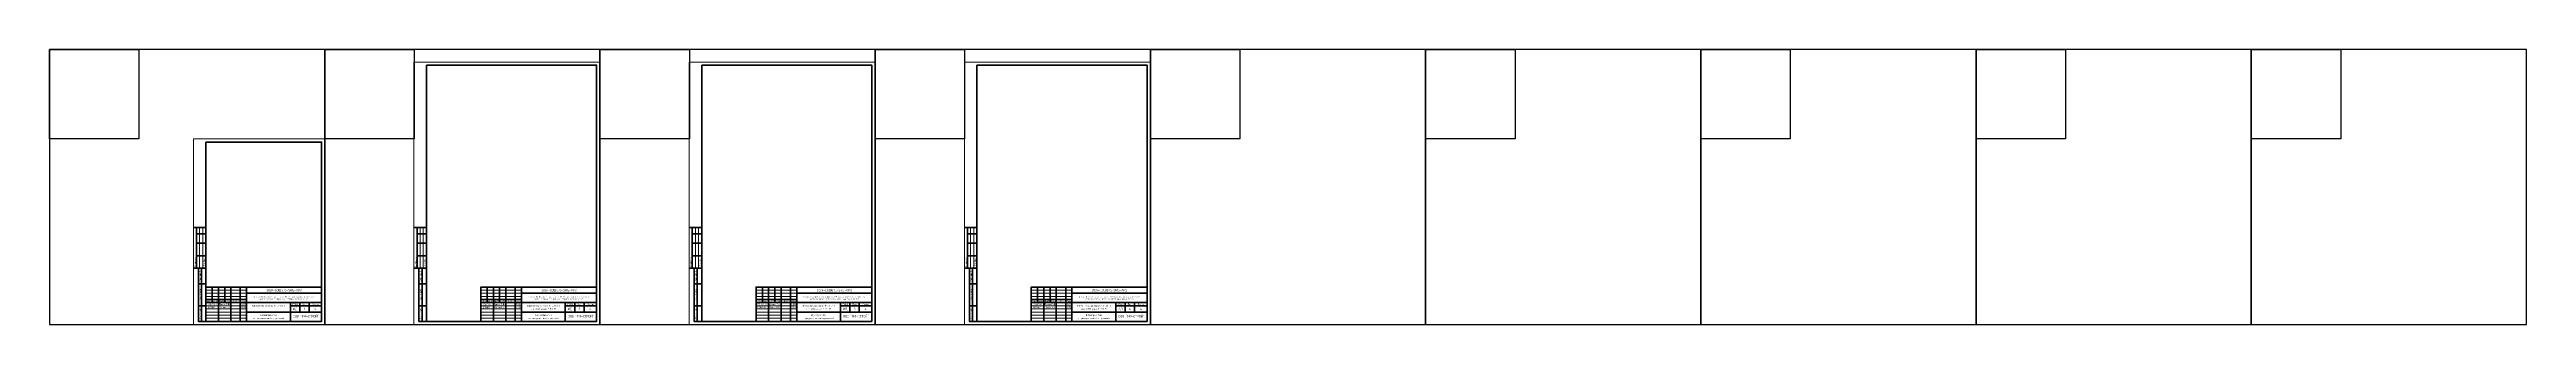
# Paper-space layout '3.1-Шт2' of a CAD drawing. Header units: millimetres. Extents: x -143 to 3817, y 0 to 440.
import ezdxf
from ezdxf.enums import TextEntityAlignment as Align

# ---------------------------------------------------------------- set-up
doc = ezdxf.new("R2018")
doc.units = ezdxf.units.MM
doc.styles.get("Standard").update_dxf_attribs({"font": 'ГОСТ тип А.ttf'})
doc.styles.add('СПДС', font='ГОСТ тип А.ttf', dxfattribs={"width": 0.9})

# ---------------------------------------------------------------- blocks, each defined once
blk = doc.blocks.new('*U5465')
at = {"color": 4}
blk.add_lwpolyline([(-220, -220), (220, -220), (220, 220), (-220, 220)], close=True, dxfattribs=at)
at = {"color": 3}
blk.add_lwpolyline([(-220, 220), (-77, 220), (-77, 77), (-220, 77)], close=True, dxfattribs=at)
blk = doc.blocks.new('*U5466')
at = {"color": 0, "linetype": 'ByBlock', "lineweight": -2, "transparency": 16777216}
for p in [(0, 0), (440, 0), (880, 0), (1320, 0), (1760, 0), (2200, 0), (2640, 0), (3080, 0), (3520, 0)]:
    blk.add_blockref('*U5465', p, dxfattribs=at)
blk = doc.blocks.new('*U5494')
at = {"lineweight": 0}
blk.add_lwpolyline([(-205, -5), (5, -5), (5, 292), (-205, 292)], close=True, dxfattribs=at)
at = {"color": 0, "linetype": 'Continuous', "lineweight": 50}
blk.add_lwpolyline([(-185, 287), (0, 287), (0, 0), (-185, 0)], close=True, dxfattribs=at)
at = {"lineweight": 35}
for points in [[(-185, 150), (-205, 150)], [(-200, 85), (-200, 150)], [(-185, 140), (-200, 140)], [(-185, 125), (-200, 125)], [(-185, 85), (-205, 85)], [(-185, 105), (-200, 105)], [(-185, 85), (-197, 85), (-197, 0), (-185, 0)], [(-192, 0), (-192, 85)], [(-185, 60), (-197, 60)], [(-175, 55), (-175, 30)], [(-165, 55), (-165, 0)], [(-155, 55), (-155, 30)], [(-145, 55), (-145, 0)], [(-130, 55), (-130, 0)], [(-120, 55), (-120, 0)], [(-120, 45), (0, 45)], [(-185, 25), (-197, 25)], [(-185, 35), (-120, 35)], [(-185, 30), (0, 30)], [(-120, 15), (0, 15)], [(-50, 30), (-50, 0)], [(-50, 25), (0, 25)], [(-35, 30), (-35, 15)], [(-20, 30), (-20, 15)]]:
    blk.add_lwpolyline(points, dxfattribs=at)
at = {"lineweight": 18}
for points in [[(-195, 85), (-195, 150)], [(-190, 85), (-190, 150)], [(-185, 50), (-120, 50)], [(-185, 45), (-120, 45)], [(-185, 40), (-120, 40)], [(-185, 25), (-120, 25)], [(-185, 20), (-120, 20)], [(-185, 15), (-120, 15)], [(-185, 10), (-120, 10)], [(-185, 5), (-120, 5)]]:
    blk.add_lwpolyline(points, dxfattribs=at)
at = {"lineweight": 35}
blk.add_lwpolyline([(-185, 0), (0, 0), (0, 55), (-185, 55)], close=True, dxfattribs=at)
at = {"lineweight": 0}
blk.add_lwpolyline([(0, -5), (5, -5), (5, 0)], dxfattribs=at)
at = {"lineweight": -2, "char_height": 2.5, "attachment_point": 5, "rotation": 90, "style": 'СПДС'}
for s, insert, width in [('Согласовано', (-202.5, 95), 19.991), ('Взам. инв. N', (-194.5, 72.5), 24.991), ('Гл. спец.', (-187.5, 95), 19.991), ('Подл. и дата', (-194.5, 42.5), 34.991), ('Инв. N подл.', (-194.5, 12.5), 24.991)]:
    blk.add_mtext(s, dxfattribs=dict(at, insert=insert, width=width))
at = {"insert": (-60.2, 37.2), "char_height": 2.2, "attachment_point": 5, "style": 'СПДС'}
blk.add_mtext_dynamic_manual_height_columns('Средняя общеобразовательная школа на 675 мест, расположенная на земельном\\P\\pxqc;участке по адресу: г. Москва, 2-й Нагатинский проезд, вл. 2/3', width=118.293, gutter_width=0, heights=[12.8], dxfattribs=at)
at = {"lineweight": -2, "char_height": 2.5, "style": 'СПДС'}
for s, insert, width, attachment_point in [('Разработал', (-183.1, 27.5), 17.953, 4), ('Проверил', (-183.1, 22.5), 17.953, 4), ('Изм.', (-180, 32.5), 10, 5), ('Кол.уч.', (-170, 32.5), 10, 5), ('Лист', (-160, 32.5), 10, 5), ('N док.', (-150, 32.5), 10, 5), ('Подп.', (-137.5, 32.5), 15, 5), ('Дата', (-125, 32.5), 10, 5), ('Стадия', (-42.5, 27.5), 15, 5), ('Лист', (-27.5, 27.5), 15, 5), ('Листов', (-10, 27.5), 20, 5)]:
    blk.add_mtext(s, dxfattribs=dict(at, insert=insert, width=width, attachment_point=attachment_point))
at = {"lineweight": 30, "width": 0.9, "flags": 104}
blk.add_attdef('ШАПКА', text='', height=3, dxfattribs=at).set_placement((-135, 281), align=Align.MIDDLE_CENTER)
at = {"style": 'СПДС'}
for tag, height, p in [('ШИФР_ПРОЕКТА', 4, (-60, 50)), ('НАИМЕНОВАНИЕ_ОБЪЕКТА2', 2.5, (-85, 20)), ('НАИМЕНОВАНИЕ_ЧЕРТЕЖА2', 2.5, (-85, 5)), ('НАИМЕНОВАНИЕ_ЧЕРТЕЖА1', 2.5, (-85, 10)), ('НАИМЕНОВАНИЕ_ОБЪЕКТА', 2.5, (-85, 25)), ('ОРГАНИЗАЦИЯ_РАЗРАБОТЧИК1', 4, (-25, 8.1)), ('СТАДИЯ', 4, (-42.5, 20)), ('ЛИСТ_первый', 4, (-27.5, 20)), ('ЛИСТОВ', 4, (-10, 20))]:
    blk.add_attdef(tag, text='', height=height, dxfattribs=at).set_placement(p, align=Align.MIDDLE_CENTER)
for tag, p in [('РАЗРАБОТЧИК', (-164, 27.5)), ('РУК.ГРУППЫ', (-164, 22.5))]:
    blk.add_attdef(tag, text='', height=2.5, dxfattribs=at).set_placement(p, align=Align.MIDDLE_LEFT)
at = {"style": 'СПДС', "width": 0.9}
for tag, p in [('ДАТА1', (-129.6, 26.4)), ('ДАТА2', (-129.6, 21.4))]:
    blk.add_attdef(tag, p, '', height=2.3, dxfattribs=at)
blk = doc.blocks.new('*U5496')
at = {"lineweight": 0}
blk.add_lwpolyline([(-292, -5), (5, -5), (5, 415), (-292, 415)], close=True, dxfattribs=at)
at = {"color": 0, "linetype": 'Continuous', "lineweight": 50}
blk.add_lwpolyline([(-272, 410), (0, 410), (0, 0), (-272, 0)], close=True, dxfattribs=at)
at = {"lineweight": 35}
for points in [[(-272, 150), (-292, 150)], [(-287, 85), (-287, 150)], [(-272, 140), (-287, 140)], [(-272, 125), (-287, 125)], [(-272, 85), (-292, 85)], [(-272, 105), (-287, 105)], [(-272, 85), (-284, 85), (-284, 0), (-272, 0)], [(-279, 0), (-279, 85)], [(-272, 60), (-284, 60)], [(-175, 55), (-175, 30)], [(-165, 55), (-165, 0)], [(-155, 55), (-155, 30)], [(-145, 55), (-145, 0)], [(-130, 55), (-130, 0)], [(-120, 55), (-120, 0)], [(-120, 45), (0, 45)], [(-272, 25), (-284, 25)], [(-185, 35), (-120, 35)], [(-185, 30), (0, 30)], [(-120, 15), (0, 15)], [(-50, 30), (-50, 0)], [(-50, 25), (0, 25)], [(-35, 30), (-35, 15)], [(-20, 30), (-20, 15)]]:
    blk.add_lwpolyline(points, dxfattribs=at)
at = {"lineweight": 18}
for points in [[(-282, 85), (-282, 150)], [(-277, 85), (-277, 150)], [(-185, 50), (-120, 50)], [(-185, 45), (-120, 45)], [(-185, 40), (-120, 40)], [(-185, 25), (-120, 25)], [(-185, 20), (-120, 20)], [(-185, 15), (-120, 15)], [(-185, 10), (-120, 10)], [(-185, 5), (-120, 5)]]:
    blk.add_lwpolyline(points, dxfattribs=at)
at = {"lineweight": 35}
blk.add_lwpolyline([(-185, 0), (0, 0), (0, 55), (-185, 55)], close=True, dxfattribs=at)
at = {"lineweight": 0}
blk.add_lwpolyline([(0, -5), (5, -5), (5, 0)], dxfattribs=at)
at = {"lineweight": -2, "char_height": 2.5, "attachment_point": 5, "rotation": 90, "style": 'СПДС'}
for s, insert, width in [('Согласовано', (-289.5, 95), 19.991), ('Взам. инв. N', (-281.5, 72.5), 24.991), ('Гл. спец.', (-274.5, 95), 19.991), ('Подл. и дата', (-281.5, 42.5), 34.991), ('Инв. N подл.', (-281.5, 12.5), 24.991)]:
    blk.add_mtext(s, dxfattribs=dict(at, insert=insert, width=width))
at = {"insert": (-60.2, 37.2), "char_height": 2.2, "attachment_point": 5, "style": 'СПДС'}
blk.add_mtext_dynamic_manual_height_columns('Средняя общеобразовательная школа на 675 мест, расположенная на земельном\\P\\pxqc;участке по адресу: г. Москва, 2-й Нагатинский проезд, вл. 2/3', width=118.293, gutter_width=0, heights=[12.8], dxfattribs=at)
at = {"lineweight": -2, "char_height": 2.5, "style": 'СПДС'}
for s, insert, width, attachment_point in [('Разработал', (-183.1, 27.5), 17.953, 4), ('Проверил', (-183.1, 22.5), 17.953, 4), ('Изм.', (-180, 32.5), 10, 5), ('Кол.уч.', (-170, 32.5), 10, 5), ('Лист', (-160, 32.5), 10, 5), ('N док.', (-150, 32.5), 10, 5), ('Подп.', (-137.5, 32.5), 15, 5), ('Дата', (-125, 32.5), 10, 5), ('Стадия', (-42.5, 27.5), 15, 5), ('Лист', (-27.5, 27.5), 15, 5), ('Листов', (-10, 27.5), 20, 5)]:
    blk.add_mtext(s, dxfattribs=dict(at, insert=insert, width=width, attachment_point=attachment_point))
at = {"lineweight": 30, "width": 0.9, "flags": 104}
blk.add_attdef('ШАПКА', text='', height=3, dxfattribs=at).set_placement((-135, 281), align=Align.MIDDLE_CENTER)
at = {"style": 'СПДС'}
for tag, height, p in [('ШИФР_ПРОЕКТА', 4, (-60, 50)), ('НАИМЕНОВАНИЕ_ОБЪЕКТА2', 2.5, (-85, 20)), ('НАИМЕНОВАНИЕ_ЧЕРТЕЖА2', 2.5, (-85, 5)), ('НАИМЕНОВАНИЕ_ЧЕРТЕЖА1', 2.5, (-85, 10)), ('НАИМЕНОВАНИЕ_ОБЪЕКТА', 2.5, (-85, 25)), ('ОРГАНИЗАЦИЯ_РАЗРАБОТЧИК1', 4, (-25, 8.1)), ('СТАДИЯ', 4, (-42.5, 20)), ('ЛИСТ_первый', 4, (-27.5, 20)), ('ЛИСТОВ', 4, (-10, 20))]:
    blk.add_attdef(tag, text='', height=height, dxfattribs=at).set_placement(p, align=Align.MIDDLE_CENTER)
for tag, p in [('РАЗРАБОТЧИК', (-164, 27.5)), ('РУК.ГРУППЫ', (-164, 22.5))]:
    blk.add_attdef(tag, text='', height=2.5, dxfattribs=at).set_placement(p, align=Align.MIDDLE_LEFT)
at = {"style": 'СПДС', "width": 0.9}
for tag, p in [('ДАТА1', (-129.6, 26.4)), ('ДАТА2', (-129.6, 21.4))]:
    blk.add_attdef(tag, p, '', height=2.3, dxfattribs=at)

psp = doc.layouts.new('3.1-Шт2')

# ---------------------------------------------------------------- block references
psp.add_blockref('*U5466', (77, 220))
ref = psp.add_blockref('*U5496', (731.6, 5))
ref.add_attrib('СТАДИЯ', 'ИД', dxfattribs={"height": 4, "style": 'СПДС'}).set_placement((689.1, 25), align=Align.MIDDLE_CENTER)
ref.add_attrib('ЛИСТ_первый', '2', dxfattribs={"height": 4, "style": 'СПДС'}).set_placement((704.1, 25), align=Align.MIDDLE_CENTER)
ref.add_attrib('ЛИСТОВ', '4', dxfattribs={"height": 4, "style": 'СПДС'}).set_placement((721.6, 25), align=Align.MIDDLE_CENTER)
ref.add_attrib('ШИФР_ПРОЕКТА', '2024-СОШ675-SRG-АР2', dxfattribs={"height": 4, "style": 'СПДС'}).set_placement((671.6, 55), align=Align.MIDDLE_CENTER)
ref.add_attrib('НАИМЕНОВАНИЕ_ОБЪЕКТА', 'Исполнительная схема № 3.1-Ст-Н', dxfattribs={"height": 2.5, "style": 'СПДС'}).set_placement((646.6, 30), align=Align.MIDDLE_CENTER)
ref.add_attrib('НАИМЕНОВАНИЕ_ОБЪЕКТА2', 'отм. 0.000 в осях Т-Р/1-15', dxfattribs={"height": 2.5, "style": 'СПДС'}).set_placement((646.6, 25), align=Align.MIDDLE_CENTER)
ref.add_attrib('НАИМЕНОВАНИЕ_ЧЕРТЕЖА1', 'Штукатурка стен', dxfattribs={"height": 2.5, "style": 'СПДС'}).set_placement((646.6, 15), align=Align.MIDDLE_CENTER)
ref.add_attrib('НАИМЕНОВАНИЕ_ЧЕРТЕЖА2', 'с предварительной огрунтовкой', dxfattribs={"height": 2.5, "style": 'СПДС'}).set_placement((646.6, 10), align=Align.MIDDLE_CENTER)
ref.add_attrib('ОРГАНИЗАЦИЯ_РАЗРАБОТЧИК1', 'ООО "МФ-СТРОЙ"', dxfattribs={"height": 4, "style": 'СПДС'}).set_placement((706.6, 13.1), align=Align.MIDDLE_CENTER)
ref.add_attrib('РАЗРАБОТЧИК', 'Досаев Р.Ш.', dxfattribs={"height": 2.5, "style": 'СПДС'}).set_placement((567.6, 32.5), align=Align.MIDDLE_LEFT)
ref.add_attrib('РУК.ГРУППЫ', 'Шипов В.В.', dxfattribs={"height": 2.5, "style": 'СПДС'}).set_placement((567.6, 27.5), align=Align.MIDDLE_LEFT)
ref.add_attrib('ДАТА2', '03.2026', (601.9, 26.4), dxfattribs={"height": 2.3, "style": 'СПДС', "width": 0.9})
lines = psp.add_mtext('\\W0.9000;', dxfattribs={"insert": (596.6, 286), "char_height": 2.5, "attachment_point": 1})
ref.add_attrib('ШАПКА', '', (596.6, 286), dxfattribs={"flags": 104}).embed_mtext(lines)
ref.add_attrib('ДАТА1', '03.2026', (601.9, 31.4), dxfattribs={"height": 2.3, "style": 'СПДС', "width": 0.9})
ref = psp.add_blockref('*U5496', (1171.6, 5))
ref.add_attrib('СТАДИЯ', 'ИД', dxfattribs={"height": 4, "style": 'СПДС'}).set_placement((1129.1, 25), align=Align.MIDDLE_CENTER)
ref.add_attrib('ЛИСТ_первый', '3', dxfattribs={"height": 4, "style": 'СПДС'}).set_placement((1144.1, 25), align=Align.MIDDLE_CENTER)
ref.add_attrib('ЛИСТОВ', '4', dxfattribs={"height": 4, "style": 'СПДС'}).set_placement((1161.6, 25), align=Align.MIDDLE_CENTER)
ref.add_attrib('ШИФР_ПРОЕКТА', '2024-СОШ675-SRG-АР2', dxfattribs={"height": 4, "style": 'СПДС'}).set_placement((1111.6, 55), align=Align.MIDDLE_CENTER)
ref.add_attrib('НАИМЕНОВАНИЕ_ОБЪЕКТА', 'Исполнительная схема № 3.1-Ст-Н', dxfattribs={"height": 2.5, "style": 'СПДС'}).set_placement((1086.6, 30), align=Align.MIDDLE_CENTER)
ref.add_attrib('НАИМЕНОВАНИЕ_ОБЪЕКТА2', 'отм. 0.000 в осях Т-Р/1-15', dxfattribs={"height": 2.5, "style": 'СПДС'}).set_placement((1086.6, 25), align=Align.MIDDLE_CENTER)
ref.add_attrib('НАИМЕНОВАНИЕ_ЧЕРТЕЖА1', 'Штукатурка стен', dxfattribs={"height": 2.5, "style": 'СПДС'}).set_placement((1086.6, 15), align=Align.MIDDLE_CENTER)
ref.add_attrib('НАИМЕНОВАНИЕ_ЧЕРТЕЖА2', 'с предварительной огрунтовкой', dxfattribs={"height": 2.5, "style": 'СПДС'}).set_placement((1086.6, 10), align=Align.MIDDLE_CENTER)
ref.add_attrib('ОРГАНИЗАЦИЯ_РАЗРАБОТЧИК1', 'ООО "МФ-СТРОЙ"', dxfattribs={"height": 4, "style": 'СПДС'}).set_placement((1146.6, 13.1), align=Align.MIDDLE_CENTER)
ref.add_attrib('РАЗРАБОТЧИК', 'Досаев Р.Ш.', dxfattribs={"height": 2.5, "style": 'СПДС'}).set_placement((1007.6, 32.5), align=Align.MIDDLE_LEFT)
ref.add_attrib('РУК.ГРУППЫ', 'Шипов В.В.', dxfattribs={"height": 2.5, "style": 'СПДС'}).set_placement((1007.6, 27.5), align=Align.MIDDLE_LEFT)
ref.add_attrib('ДАТА2', '03.2026', (1041.9, 26.4), dxfattribs={"height": 2.3, "style": 'СПДС', "width": 0.9})
lines = psp.add_mtext('\\W0.9000;', dxfattribs={"insert": (1036.6, 286), "char_height": 2.5, "attachment_point": 1})
ref.add_attrib('ШАПКА', '', (1036.6, 286), dxfattribs={"flags": 104}).embed_mtext(lines)
ref.add_attrib('ДАТА1', '03.2026', (1041.9, 31.4), dxfattribs={"height": 2.3, "style": 'СПДС', "width": 0.9})
ref = psp.add_blockref('*U5496', (1611.6, 5))
ref.add_attrib('СТАДИЯ', 'ИД', dxfattribs={"height": 4, "style": 'СПДС'}).set_placement((1569.1, 25), align=Align.MIDDLE_CENTER)
ref.add_attrib('ЛИСТ_первый', '4', dxfattribs={"height": 4, "style": 'СПДС'}).set_placement((1584.1, 25), align=Align.MIDDLE_CENTER)
ref.add_attrib('ЛИСТОВ', '4', dxfattribs={"height": 4, "style": 'СПДС'}).set_placement((1601.6, 25), align=Align.MIDDLE_CENTER)
ref.add_attrib('ШИФР_ПРОЕКТА', '2024-СОШ675-SRG-АР2', dxfattribs={"height": 4, "style": 'СПДС'}).set_placement((1551.6, 55), align=Align.MIDDLE_CENTER)
ref.add_attrib('НАИМЕНОВАНИЕ_ОБЪЕКТА', 'Исполнительная схема № 3.1-Ст-Н', dxfattribs={"height": 2.5, "style": 'СПДС'}).set_placement((1526.6, 30), align=Align.MIDDLE_CENTER)
ref.add_attrib('НАИМЕНОВАНИЕ_ОБЪЕКТА2', 'отм. 0.000 в осях Т-Р/1-15', dxfattribs={"height": 2.5, "style": 'СПДС'}).set_placement((1526.6, 25), align=Align.MIDDLE_CENTER)
ref.add_attrib('НАИМЕНОВАНИЕ_ЧЕРТЕЖА1', 'Штукатурка стен', dxfattribs={"height": 2.5, "style": 'СПДС'}).set_placement((1526.6, 15), align=Align.MIDDLE_CENTER)
ref.add_attrib('НАИМЕНОВАНИЕ_ЧЕРТЕЖА2', 'с предварительной огрунтовкой', dxfattribs={"height": 2.5, "style": 'СПДС'}).set_placement((1526.6, 10), align=Align.MIDDLE_CENTER)
ref.add_attrib('ОРГАНИЗАЦИЯ_РАЗРАБОТЧИК1', 'ООО "МФ-СТРОЙ"', dxfattribs={"height": 4, "style": 'СПДС'}).set_placement((1586.6, 13.1), align=Align.MIDDLE_CENTER)
ref.add_attrib('РАЗРАБОТЧИК', 'Досаев Р.Ш.', dxfattribs={"height": 2.5, "style": 'СПДС'}).set_placement((1447.6, 32.5), align=Align.MIDDLE_LEFT)
ref.add_attrib('РУК.ГРУППЫ', 'Шипов В.В.', dxfattribs={"height": 2.5, "style": 'СПДС'}).set_placement((1447.6, 27.5), align=Align.MIDDLE_LEFT)
ref.add_attrib('ДАТА2', '03.2026', (1481.9, 26.4), dxfattribs={"height": 2.3, "style": 'СПДС', "width": 0.9})
lines = psp.add_mtext('\\W0.9000;', dxfattribs={"insert": (1476.6, 286), "char_height": 2.5, "attachment_point": 1})
ref.add_attrib('ШАПКА', '', (1476.6, 286), dxfattribs={"flags": 104}).embed_mtext(lines)
ref.add_attrib('ДАТА1', '03.2026', (1481.9, 31.4), dxfattribs={"height": 2.3, "style": 'СПДС', "width": 0.9})
ref = psp.add_blockref('*U5494', (292, 5))
ref.add_attrib('СТАДИЯ', 'ИД', dxfattribs={"height": 4, "style": 'СПДС'}).set_placement((249.5, 25), align=Align.MIDDLE_CENTER)
ref.add_attrib('ЛИСТ_первый', '1', dxfattribs={"height": 4, "style": 'СПДС'}).set_placement((264.5, 25), align=Align.MIDDLE_CENTER)
ref.add_attrib('ЛИСТОВ', '4', dxfattribs={"height": 4, "style": 'СПДС'}).set_placement((282, 25), align=Align.MIDDLE_CENTER)
ref.add_attrib('ШИФР_ПРОЕКТА', '2024-СОШ675-SRG-АР2', dxfattribs={"height": 4, "style": 'СПДС'}).set_placement((232, 55), align=Align.MIDDLE_CENTER)
ref.add_attrib('НАИМЕНОВАНИЕ_ОБЪЕКТА', 'Исполнительная схема № 3.1-Ст-Н', dxfattribs={"height": 2.5, "style": 'СПДС'}).set_placement((207, 30), align=Align.MIDDLE_CENTER)
ref.add_attrib('НАИМЕНОВАНИЕ_ЧЕРТЕЖА1', 'Штукатурка стен', dxfattribs={"height": 2.5, "style": 'СПДС'}).set_placement((207, 15), align=Align.MIDDLE_CENTER)
ref.add_attrib('НАИМЕНОВАНИЕ_ЧЕРТЕЖА2', 'с предварительной огрунтовкой', dxfattribs={"height": 2.5, "style": 'СПДС'}).set_placement((207, 10), align=Align.MIDDLE_CENTER)
ref.add_attrib('ОРГАНИЗАЦИЯ_РАЗРАБОТЧИК1', 'ООО "МФ-СТРОЙ"', dxfattribs={"height": 4, "style": 'СПДС'}).set_placement((267, 13.1), align=Align.MIDDLE_CENTER)
ref.add_attrib('РАЗРАБОТЧИК', 'Досаев Р.Ш.', dxfattribs={"height": 2.5, "style": 'СПДС'}).set_placement((128, 32.5), align=Align.MIDDLE_LEFT)
ref.add_attrib('РУК.ГРУППЫ', 'Шипов В.В.', dxfattribs={"height": 2.5, "style": 'СПДС'}).set_placement((128, 27.5), align=Align.MIDDLE_LEFT)
ref.add_attrib('ДАТА2', '03.2026', (162.4, 26.4), dxfattribs={"height": 2.3, "style": 'СПДС', "width": 0.9})
lines = psp.add_mtext('\\W0.9000;', dxfattribs={"insert": (157, 286), "char_height": 2.5, "attachment_point": 1})
ref.add_attrib('ШАПКА', '', (157, 286), dxfattribs={"flags": 104}).embed_mtext(lines)
ref.add_attrib('ДАТА1', '03.2026', (162.4, 31.4), dxfattribs={"height": 2.3, "style": 'СПДС', "width": 0.9})

doc.saveas('drawing.dxf')
